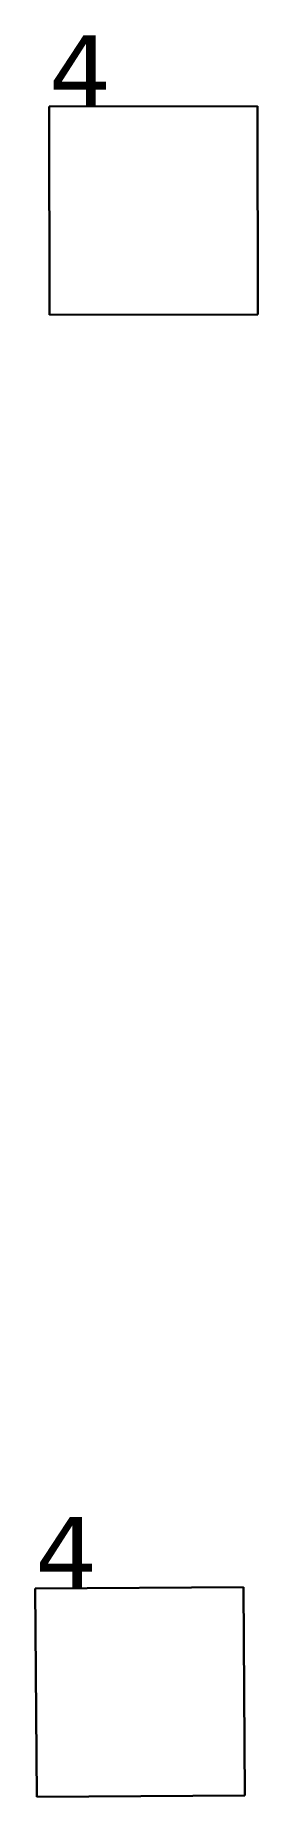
# Model space of a CAD drawing. Header units: inches. Extents: x -3 to 1235, y -1 to 963.
# Drawn here: x 70.278 to 70.838, y 134.96 to 139.401 of the extents above; entities that cross this region are included whole.
import ezdxf

# ---------------------------------------------------------------- set-up
doc = ezdxf.new("R2010")
doc.units = ezdxf.units.IN
doc.header["$MEASUREMENT"] = 0
doc.layers.add('DLX_TERR_LUM', color=7, linetype='Continuous', true_color=0x000000)
doc.layers.add('DLX_TERR_LUMKEY_IDX', color=7, linetype='Continuous', true_color=0x7f7f7f)
doc.styles.add('TableTextStyle', font='')
doc.styles.get('TableTextStyle').set_extended_font_data('VERDANA.TTF')

msp = doc.modelspace()

# ---------------------------------------------------------------- texts
at = {"layer": 'DLX_TERR_LUMKEY_IDX', "style": 'TableTextStyle'}
for p in [(70.3123, 139.2214), (70.2775, 135.4852)]:
    msp.add_text('4', height=0.18, dxfattribs=at).set_placement(p)

# ---------------------------------------------------------------- linework, layer by layer
at = {"layer": 'DLX_TERR_LUM'}
for points in [[(70.3123, 139.2214, 0), (70.8373, 139.2224, 0)], [(70.8373, 139.2224, 0), (70.3123, 139.2214, 0)], [(70.8373, 139.2224, 0), (70.3123, 139.2214, 0)], [(70.3123, 139.2214, 0), (70.8373, 139.2224, 0)], [(70.3133, 138.6964, 0), (70.3123, 139.2214, 0)], [(70.3123, 139.2214, 0), (70.3123, 139.2214, 0)], [(70.3123, 139.2214, 0), (70.3133, 138.6964, 0)], [(70.3123, 139.2214, 0), (70.3123, 139.2214, 0)], [(70.3123, 139.2214, 0), (70.3133, 138.6964, 0)], [(70.3133, 138.6964, 0), (70.3123, 139.2214, 0)], [(70.8373, 139.2224, 0), (70.8373, 139.2224, 0)], [(70.8373, 139.2224, 0), (70.8383, 138.6974, 0)], [(70.8383, 138.6974, 0), (70.8373, 139.2224, 0)], [(70.8373, 139.2224, 0), (70.8373, 139.2224, 0)], [(70.8383, 138.6974, 0), (70.8373, 139.2224, 0)], [(70.8373, 139.2224, 0), (70.8383, 138.6974, 0)], [(70.8383, 138.6974, 0), (70.3133, 138.6964, 0)], [(70.3133, 138.6964, 0), (70.8383, 138.6974, 0)], [(70.3133, 138.6964, 0), (70.8383, 138.6974, 0)], [(70.8383, 138.6974, 0), (70.3133, 138.6964, 0)], [(70.3133, 138.6964, 0), (70.3133, 138.6964, 0)], [(70.3133, 138.6964, 0), (70.3133, 138.6964, 0)], [(70.8383, 138.6974, 0), (70.8383, 138.6974, 0)], [(70.8383, 138.6974, 0), (70.8383, 138.6974, 0)], [(70.2775, 135.4852, 0), (70.8025, 135.4888, 0)], [(70.8025, 135.4888, 0), (70.2775, 135.4852, 0)], [(70.8025, 135.4888, 0), (70.2775, 135.4852, 0)], [(70.2775, 135.4852, 0), (70.8025, 135.4888, 0)], [(70.2811, 134.9603, 0), (70.2775, 135.4852, 0)], [(70.2775, 135.4852, 0), (70.2775, 135.4852, 0)], [(70.2775, 135.4852, 0), (70.2811, 134.9603, 0)], [(70.2775, 135.4852, 0), (70.2775, 135.4852, 0)], [(70.2775, 135.4852, 0), (70.2811, 134.9603, 0)], [(70.2811, 134.9603, 0), (70.2775, 135.4852, 0)], [(70.8025, 135.4888, 0), (70.8025, 135.4888, 0)], [(70.8025, 135.4888, 0), (70.806, 134.9638, 0)], [(70.806, 134.9638, 0), (70.8025, 135.4888, 0)], [(70.8025, 135.4888, 0), (70.8025, 135.4888, 0)], [(70.806, 134.9638, 0), (70.8025, 135.4888, 0)], [(70.8025, 135.4888, 0), (70.806, 134.9638, 0)], [(70.806, 134.9638, 0), (70.2811, 134.9603, 0)], [(70.2811, 134.9603, 0), (70.806, 134.9638, 0)], [(70.2811, 134.9603, 0), (70.806, 134.9638, 0)], [(70.806, 134.9638, 0), (70.2811, 134.9603, 0)], [(70.2811, 134.9603, 0), (70.2811, 134.9603, 0)], [(70.2811, 134.9603, 0), (70.2811, 134.9603, 0)], [(70.806, 134.9638, 0), (70.806, 134.9638, 0)], [(70.806, 134.9638, 0), (70.806, 134.9638, 0)]]:
    msp.add_polyline3d(points, dxfattribs=at)

msp.set_redraw_order([(e.dxf.handle, doc.entitydb.next_handle()) for e in msp.query("TEXT MTEXT ATTDEF DIMENSION ARC_DIMENSION")])  # texts and dimensions are drawn at this point

doc.saveas('drawing.dxf')
